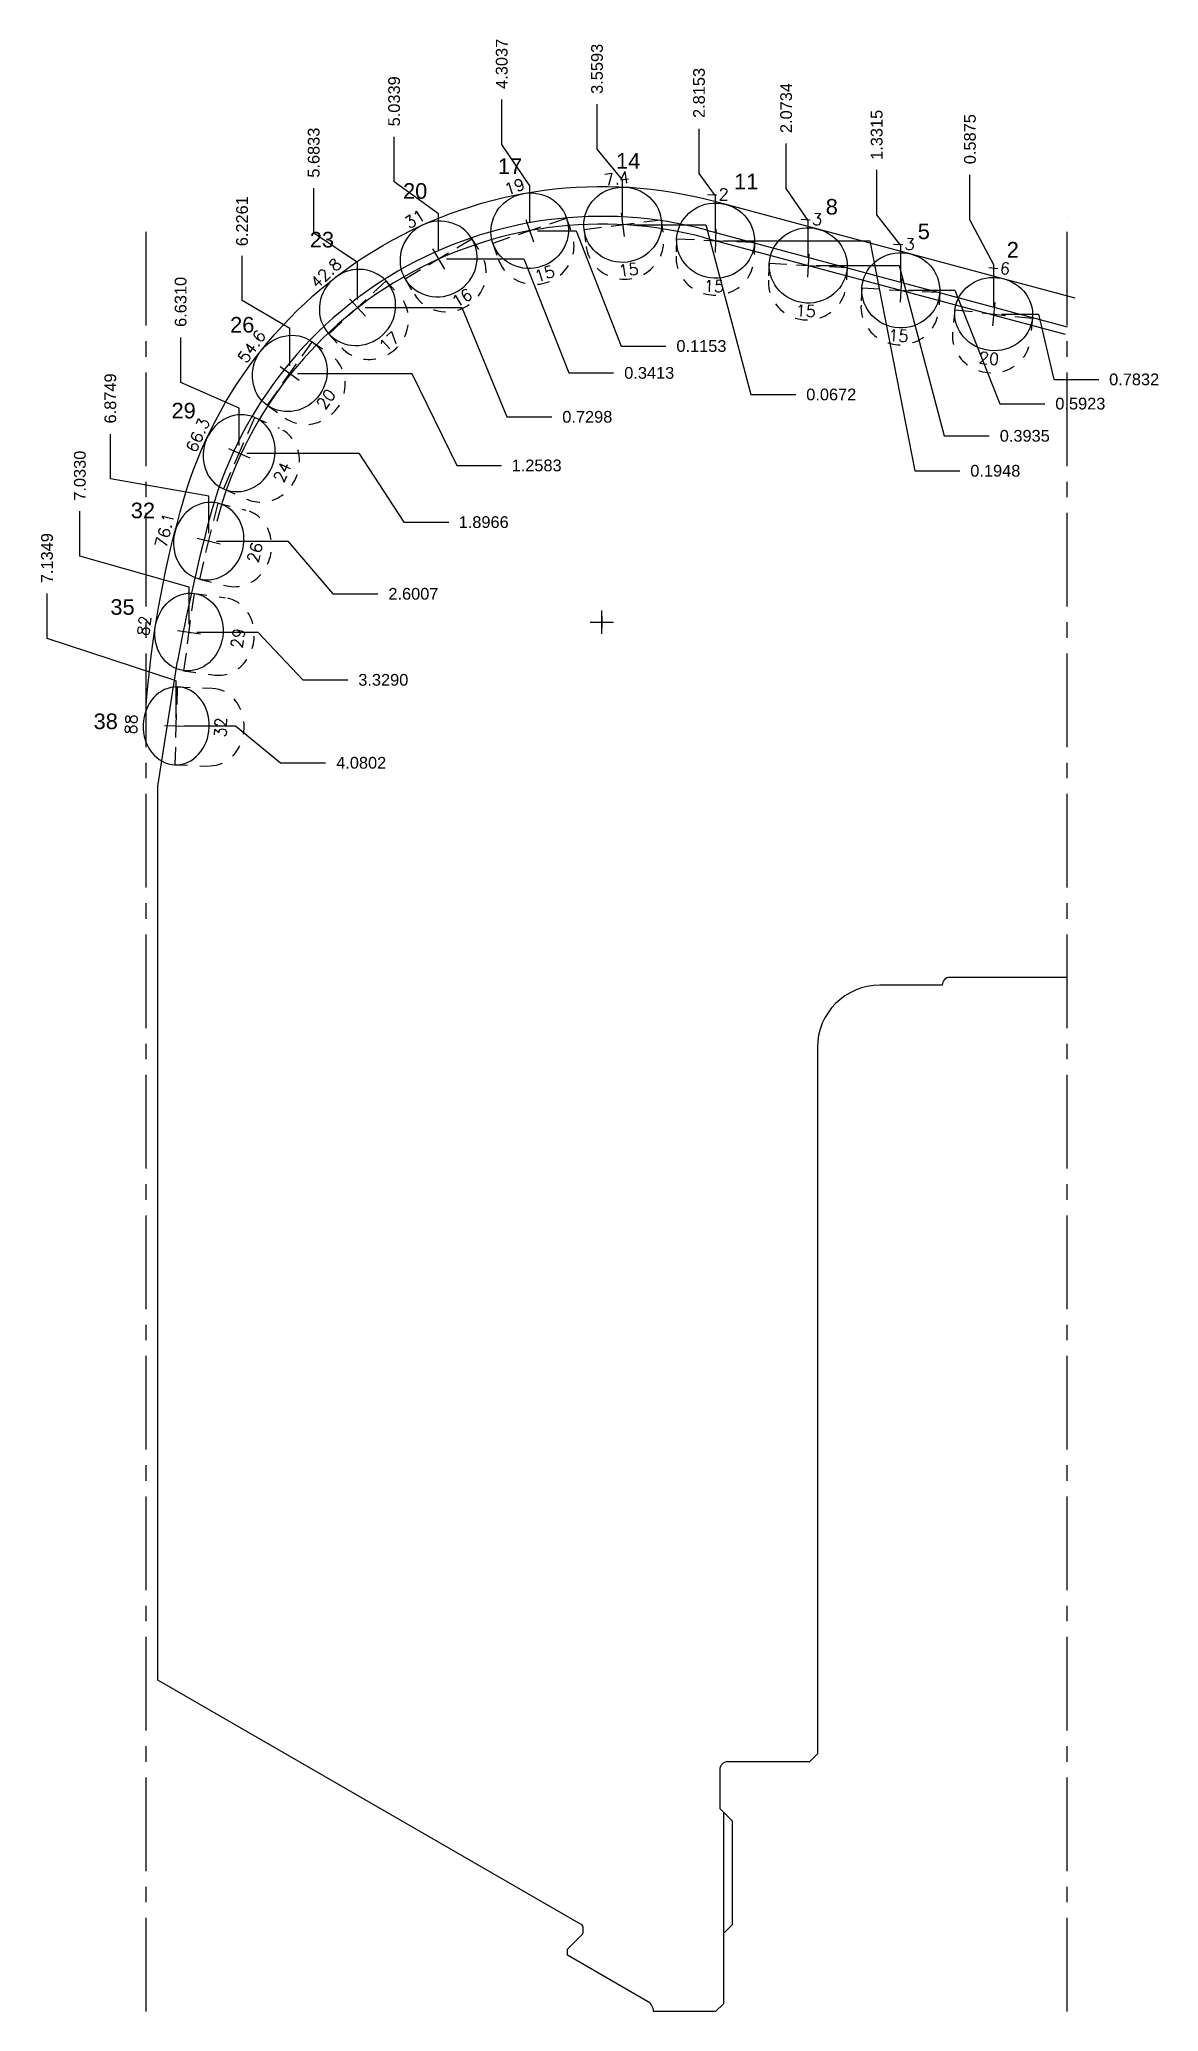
# Model space of a CAD drawing. Header units: inches. Extents: x 198.6 to 237.2, y -5.4 to 18.6.
# Drawn here: x 228.2 to 237.17, y 2.77 to 18.56 of the extents above; entities that cross this region are included whole.
import ezdxf
from ezdxf.enums import TextEntityAlignment as Align

# ---------------------------------------------------------------- set-up
doc = ezdxf.new("R2010")
doc.units = ezdxf.units.IN
doc.header["$MEASUREMENT"] = 0
doc.header["$PDMODE"] = 35
doc.linetypes.add('CENTER2', pattern=[1.125, 0.75, -0.125, 0.125, -0.125])
doc.linetypes.add('HIDDEN2', pattern=[0.1875, 0.125, -0.0625])
doc.layers.get('Defpoints').update_dxf_attribs({"color": 10})
doc.layers.add('Blade_5', color=7, linetype='Continuous', true_color=0x0066cc)
doc.layers.add('CLine', color=5, linetype='CENTER2')
doc.styles.add('RomanS', font='romans')
doc.styles.get("Standard").update_dxf_attribs({"font": 'arial.ttf'})
doc.dimstyles.get("Standard").update_dxf_attribs({"dimtxt": 0.09375, "dimasz": 0.18, "dimexe": 0.18, "dimexo": 0.0625, "dimgap": 0.09, "dimtad": 0, "dimtih": 1, "dimtoh": 1, "dimdec": 4, "dimzin": 0, "dimdsep": 46, "dimtxsty": 'Standard', "dimcen": 0.09, "dimadec": 4, "dimazin": 0, "dimtfac": 1, "dimtdec": 4, "dimtofl": 0, "dimtmove": 0, "dimatfit": 3, "dimfxl": 1, "dimtolj": 1, "dimtzin": 0, "dimarcsym": 0})

msp = doc.modelspace()

# ---------------------------------------------------------------- texts
at = {"layer": 'Blade_5'}
for s, p in [('17', (231.87419, 17.48295)), ('14', (232.82037, 17.52431)), ('20', (231.11412, 17.28361)), ('11', (233.76561, 17.359)), ('8', (234.49999, 17.15711)), ('5', (235.23674, 16.95998)), ('23', (230.36726, 16.89357)), ('2', (235.94972, 16.81273)), ('26', (229.72909, 16.21229)), ('29', (229.25961, 15.52491)), ('32', (228.93338, 14.7255)), ('35', (228.77, 13.95252)), ('38', (228.63558, 13.03692))]:
    msp.add_text(s, height=0.125, dxfattribs=at).set_placement(p)

# ---------------------------------------------------------------- blocks, each defined once
blk = doc.blocks.new('CMark')
at = {"layer": 'CLine'}
for p, q in [((-0.094, 0), (0.094, 0)), ((0, 0.094), (0, -0.094))]:
    blk.add_line(p, q, dxfattribs=at)
blk = doc.blocks.new('*D140')
at = {"layer": 'Blade_5', "color": 0, "lineweight": -2, "transparency": 16777216}
for p, q in [((235.655, 17.116), (235.655, 17.476)), ((235.845, 16.756), (235.655, 17.116)), ((235.845, 16.422), (235.845, 16.756))]:
    blk.add_line(p, q, dxfattribs=at)
at = {"layer": 'Defpoints', "color": 0, "transparency": 16777216}
for p in [(235.655, 17.476), (236.433, 17.143), (235.845, 16.36)]:
    blk.add_point(p, dxfattribs=at)
at = {"layer": 'Blade_5', "color": 0, "transparency": 16777216, "insert": (235.655, 17.761), "char_height": 0.0938, "attachment_point": 5, "rotation": 90}
blk.add_mtext('\\A1;0.5875', dxfattribs=at)
blk = doc.blocks.new('*D142')
at = {"layer": 'Blade_5', "color": 0, "lineweight": -2, "transparency": 16777216}
for p, q in [((234.183, 17.365), (234.183, 17.725)), ((234.359, 17.11), (234.183, 17.365)), ((234.359, 16.812), (234.359, 17.11))]:
    blk.add_line(p, q, dxfattribs=at)
at = {"layer": 'Defpoints', "color": 0, "transparency": 16777216}
for p in [(234.183, 17.725), (236.433, 17.143), (234.359, 16.75)]:
    blk.add_point(p, dxfattribs=at)
at = {"layer": 'Blade_5', "color": 0, "transparency": 16777216, "insert": (234.183, 18.01), "char_height": 0.0938, "attachment_point": 5, "rotation": 90}
blk.add_mtext('\\A1;2.0734', dxfattribs=at)
blk = doc.blocks.new('*D143')
at = {"layer": 'Blade_5', "color": 0, "lineweight": -2, "transparency": 16777216}
for p, q in [((233.485, 17.485), (233.485, 17.845)), ((233.617, 17.308), (233.485, 17.485)), ((233.617, 17.011), (233.617, 17.308))]:
    blk.add_line(p, q, dxfattribs=at)
at = {"layer": 'Defpoints', "color": 0, "transparency": 16777216}
for p in [(233.485, 17.845), (236.433, 17.143), (233.617, 16.948)]:
    blk.add_point(p, dxfattribs=at)
at = {"layer": 'Blade_5', "color": 0, "transparency": 16777216, "insert": (233.485, 18.131), "char_height": 0.0938, "attachment_point": 5, "rotation": 90}
blk.add_mtext('\\A1;2.8153', dxfattribs=at)
blk = doc.blocks.new('*D144')
at = {"layer": 'Blade_5', "color": 0, "lineweight": -2, "transparency": 16777216}
for p, q in [((232.668, 17.68), (232.668, 18.04)), ((232.873, 17.436), (232.668, 17.68)), ((232.873, 17.138), (232.873, 17.436))]:
    blk.add_line(p, q, dxfattribs=at)
at = {"layer": 'Defpoints', "color": 0, "transparency": 16777216}
for p in [(232.668, 18.04), (232.873, 17.076), (236.433, 17.143)]:
    blk.add_point(p, dxfattribs=at)
at = {"layer": 'Blade_5', "color": 0, "transparency": 16777216, "insert": (232.668, 18.324), "char_height": 0.0938, "attachment_point": 5, "rotation": 90}
blk.add_mtext('\\A1;3.5593', dxfattribs=at)
blk = doc.blocks.new('*D145')
at = {"layer": 'Blade_5', "color": 0, "lineweight": -2, "transparency": 16777216}
for p, q in [((231.905, 17.718), (231.905, 18.078)), ((232.129, 17.388), (231.905, 17.718)), ((232.129, 17.09), (232.129, 17.388))]:
    blk.add_line(p, q, dxfattribs=at)
at = {"layer": 'Defpoints', "color": 0, "transparency": 16777216}
for p in [(231.905, 18.078), (236.433, 17.143), (232.129, 17.028)]:
    blk.add_point(p, dxfattribs=at)
at = {"layer": 'Blade_5', "color": 0, "transparency": 16777216, "insert": (231.905, 18.364), "char_height": 0.0938, "attachment_point": 5, "rotation": 90}
blk.add_mtext('\\A1;4.3037', dxfattribs=at)
blk = doc.blocks.new('*D146')
at = {"layer": 'Blade_5', "color": 0, "lineweight": -2, "transparency": 16777216}
for p, q in [((231.043, 17.419), (231.043, 17.779)), ((231.399, 17.162), (231.043, 17.419)), ((231.399, 16.864), (231.399, 17.162))]:
    blk.add_line(p, q, dxfattribs=at)
at = {"layer": 'Defpoints', "color": 0, "transparency": 16777216}
for p in [(231.043, 17.779), (236.433, 17.143), (231.399, 16.802)]:
    blk.add_point(p, dxfattribs=at)
at = {"layer": 'Blade_5', "color": 0, "transparency": 16777216, "insert": (231.043, 18.064), "char_height": 0.0938, "attachment_point": 5, "rotation": 90}
blk.add_mtext('\\A1;5.0339', dxfattribs=at)
blk = doc.blocks.new('*D147')
at = {"layer": 'Blade_5', "color": 0, "lineweight": -2, "transparency": 16777216}
for p, q in [((230.399, 17.008), (230.399, 17.368)), ((230.749, 16.773), (230.399, 17.008)), ((230.749, 16.476), (230.749, 16.773))]:
    blk.add_line(p, q, dxfattribs=at)
at = {"layer": 'Defpoints', "color": 0, "transparency": 16777216}
for p in [(230.399, 17.368), (236.433, 17.143), (230.749, 16.413)]:
    blk.add_point(p, dxfattribs=at)
at = {"layer": 'Blade_5', "color": 0, "transparency": 16777216, "insert": (230.399, 17.653), "char_height": 0.0938, "attachment_point": 5, "rotation": 90}
blk.add_mtext('\\A1;5.6833', dxfattribs=at)
blk = doc.blocks.new('*D148')
at = {"layer": 'Blade_5', "color": 0, "lineweight": -2, "transparency": 16777216}
for p, q in [((229.825, 16.468), (229.825, 16.828)), ((230.207, 16.245), (229.825, 16.468)), ((230.207, 15.947), (230.207, 16.245))]:
    blk.add_line(p, q, dxfattribs=at)
at = {"layer": 'Defpoints', "color": 0, "transparency": 16777216}
for p in [(236.433, 17.143), (229.825, 16.828), (230.207, 15.885)]:
    blk.add_point(p, dxfattribs=at)
at = {"layer": 'Blade_5', "color": 0, "transparency": 16777216, "insert": (229.825, 17.104), "char_height": 0.0938, "attachment_point": 5, "rotation": 90}
blk.add_mtext('\\A1;6.2261', dxfattribs=at)
blk = doc.blocks.new('*D149')
at = {"layer": 'Blade_5', "color": 0, "lineweight": -2, "transparency": 16777216}
for p, q in [((229.333, 15.813), (229.333, 16.173)), ((229.802, 15.607), (229.333, 15.813)), ((229.802, 15.309), (229.802, 15.607))]:
    blk.add_line(p, q, dxfattribs=at)
at = {"layer": 'Defpoints', "color": 0, "transparency": 16777216}
for p in [(236.433, 17.143), (229.333, 16.173), (229.802, 15.247)]:
    blk.add_point(p, dxfattribs=at)
at = {"layer": 'Blade_5', "color": 0, "transparency": 16777216, "insert": (229.333, 16.458), "char_height": 0.0938, "attachment_point": 5, "rotation": 90}
blk.add_mtext('\\A1;6.6310', dxfattribs=at)
blk = doc.blocks.new('*D150')
at = {"layer": 'Blade_5', "color": 0, "lineweight": -2, "transparency": 16777216}
for p, q in [((228.77, 15.04), (228.77, 15.4)), ((229.558, 14.903), (228.77, 15.04)), ((229.558, 14.605), (229.558, 14.903))]:
    blk.add_line(p, q, dxfattribs=at)
at = {"layer": 'Defpoints', "color": 0, "transparency": 16777216}
for p in [(236.433, 17.143), (228.77, 15.4), (229.558, 14.543)]:
    blk.add_point(p, dxfattribs=at)
at = {"layer": 'Blade_5', "color": 0, "transparency": 16777216, "insert": (228.77, 15.685), "char_height": 0.0938, "attachment_point": 5, "rotation": 90}
blk.add_mtext('\\A1;6.8749', dxfattribs=at)
blk = doc.blocks.new('*D151')
at = {"layer": 'Blade_5', "color": 0, "lineweight": -2, "transparency": 16777216}
for p, q in [((228.526, 14.422), (228.526, 14.782)), ((229.4, 14.174), (228.526, 14.422)), ((229.4, 13.877), (229.4, 14.174))]:
    blk.add_line(p, q, dxfattribs=at)
at = {"layer": 'Defpoints', "color": 0, "transparency": 16777216}
for p in [(236.433, 17.143), (228.526, 14.782), (229.4, 13.814)]:
    blk.add_point(p, dxfattribs=at)
at = {"layer": 'Blade_5', "color": 0, "transparency": 16777216, "insert": (228.526, 15.066), "char_height": 0.0938, "attachment_point": 5, "rotation": 90}
blk.add_mtext('\\A1;7.0330', dxfattribs=at)
blk = doc.blocks.new('*D152')
at = {"layer": 'Blade_5', "color": 0, "lineweight": -2, "transparency": 16777216}
for p, q in [((228.263, 13.762), (228.263, 14.122)), ((229.298, 13.423), (228.263, 13.762)), ((229.298, 13.125), (229.298, 13.423))]:
    blk.add_line(p, q, dxfattribs=at)
at = {"layer": 'Defpoints', "color": 0, "transparency": 16777216}
for p in [(236.433, 17.143), (228.263, 14.122), (229.298, 13.063)]:
    blk.add_point(p, dxfattribs=at)
at = {"layer": 'Blade_5', "color": 0, "transparency": 16777216, "insert": (228.263, 14.406), "char_height": 0.0938, "attachment_point": 5, "rotation": 90}
blk.add_mtext('\\A1;7.1349', dxfattribs=at)
blk = doc.blocks.new('*D153')
at = {"layer": 'Blade_5', "color": 0, "lineweight": -2, "transparency": 16777216}
for p, q in [((235.908, 16.36), (236.205, 16.36)), ((236.205, 16.36), (236.326, 15.837)), ((236.326, 15.837), (236.686, 15.837))]:
    blk.add_line(p, q, dxfattribs=at)
at = {"layer": 'Defpoints', "color": 0, "transparency": 16777216}
for p in [(236.433, 17.143), (235.845, 16.36), (236.686, 15.837)]:
    blk.add_point(p, dxfattribs=at)
at = {"layer": 'Blade_5', "color": 0, "transparency": 16777216, "insert": (236.97, 15.837), "char_height": 0.0938, "attachment_point": 5}
blk.add_mtext('\\A1;0.7832', dxfattribs=at)
blk = doc.blocks.new('*D154')
at = {"layer": 'Blade_5', "color": 0, "lineweight": -2, "transparency": 16777216}
for p, q in [((235.164, 16.551), (235.534, 16.551)), ((235.534, 16.551), (235.894, 15.643)), ((235.894, 15.643), (236.254, 15.643))]:
    blk.add_line(p, q, dxfattribs=at)
at = {"layer": 'Defpoints', "color": 0, "transparency": 16777216}
for p in [(236.433, 17.143), (235.101, 16.551), (236.254, 15.643)]:
    blk.add_point(p, dxfattribs=at)
at = {"layer": 'Blade_5', "color": 0, "transparency": 16777216, "insert": (236.539, 15.643), "char_height": 0.0938, "attachment_point": 5}
blk.add_mtext('\\A1;0.5923', dxfattribs=at)
blk = doc.blocks.new('*D155')
at = {"layer": 'Blade_5', "color": 0, "lineweight": -2, "transparency": 16777216}
for p, q in [((234.422, 16.75), (235.089, 16.75)), ((235.089, 16.75), (235.449, 15.385)), ((235.449, 15.385), (235.809, 15.385))]:
    blk.add_line(p, q, dxfattribs=at)
at = {"layer": 'Defpoints', "color": 0, "transparency": 16777216}
for p in [(236.433, 17.143), (234.359, 16.75), (235.809, 15.385)]:
    blk.add_point(p, dxfattribs=at)
at = {"layer": 'Blade_5', "color": 0, "transparency": 16777216, "insert": (236.094, 15.385), "char_height": 0.0938, "attachment_point": 5}
blk.add_mtext('\\A1;0.3935', dxfattribs=at)
blk = doc.blocks.new('*D156')
at = {"layer": 'Blade_5', "color": 0, "lineweight": -2, "transparency": 16777216}
for p, q in [((233.68, 16.948), (234.854, 16.948)), ((234.854, 16.948), (235.214, 15.105)), ((235.214, 15.105), (235.574, 15.105))]:
    blk.add_line(p, q, dxfattribs=at)
at = {"layer": 'Defpoints', "color": 0, "transparency": 16777216}
for p in [(236.433, 17.143), (233.617, 16.948), (235.574, 15.105)]:
    blk.add_point(p, dxfattribs=at)
at = {"layer": 'Blade_5', "color": 0, "transparency": 16777216, "insert": (235.858, 15.105), "char_height": 0.0938, "attachment_point": 5}
blk.add_mtext('\\A1;0.1948', dxfattribs=at)
blk = doc.blocks.new('*D157')
at = {"layer": 'Blade_5', "color": 0, "lineweight": -2, "transparency": 16777216}
for p, q in [((232.936, 17.076), (233.54, 17.076)), ((233.54, 17.076), (233.9, 15.716)), ((233.9, 15.716), (234.26, 15.716))]:
    blk.add_line(p, q, dxfattribs=at)
at = {"layer": 'Defpoints', "color": 0, "transparency": 16777216}
for p in [(232.873, 17.076), (236.433, 17.143), (234.26, 15.716)]:
    blk.add_point(p, dxfattribs=at)
at = {"layer": 'Blade_5', "color": 0, "transparency": 16777216, "insert": (234.544, 15.716), "char_height": 0.0938, "attachment_point": 5}
blk.add_mtext('\\A1;0.0672', dxfattribs=at)
blk = doc.blocks.new('*D158')
at = {"layer": 'Blade_5', "color": 0, "lineweight": -2, "transparency": 16777216}
for p, q in [((232.191, 17.028), (232.5, 17.028)), ((232.5, 17.028), (232.86, 16.104)), ((232.86, 16.104), (233.22, 16.104))]:
    blk.add_line(p, q, dxfattribs=at)
at = {"layer": 'Defpoints', "color": 0, "transparency": 16777216}
for p in [(236.433, 17.143), (232.129, 17.028), (233.22, 16.104)]:
    blk.add_point(p, dxfattribs=at)
at = {"layer": 'Blade_5', "color": 0, "transparency": 16777216, "insert": (233.504, 16.104), "char_height": 0.0938, "attachment_point": 5}
blk.add_mtext('\\A1;0.1153', dxfattribs=at)
blk = doc.blocks.new('*D159')
at = {"layer": 'Blade_5', "color": 0, "lineweight": -2, "transparency": 16777216}
for p, q in [((231.461, 16.802), (232.081, 16.802)), ((232.081, 16.802), (232.441, 15.889)), ((232.441, 15.889), (232.801, 15.889))]:
    blk.add_line(p, q, dxfattribs=at)
at = {"layer": 'Defpoints', "color": 0, "transparency": 16777216}
for p in [(236.433, 17.143), (231.399, 16.802), (232.801, 15.889)]:
    blk.add_point(p, dxfattribs=at)
at = {"layer": 'Blade_5', "color": 0, "transparency": 16777216, "insert": (233.086, 15.889), "char_height": 0.0938, "attachment_point": 5}
blk.add_mtext('\\A1;0.3413', dxfattribs=at)
blk = doc.blocks.new('*D160')
at = {"layer": 'Blade_5', "color": 0, "lineweight": -2, "transparency": 16777216}
for p, q in [((230.812, 16.413), (231.585, 16.413)), ((231.585, 16.413), (231.945, 15.537)), ((231.945, 15.537), (232.305, 15.537))]:
    blk.add_line(p, q, dxfattribs=at)
at = {"layer": 'Defpoints', "color": 0, "transparency": 16777216}
for p in [(236.433, 17.143), (230.749, 16.413), (232.305, 15.537)]:
    blk.add_point(p, dxfattribs=at)
at = {"layer": 'Blade_5', "color": 0, "transparency": 16777216, "insert": (232.59, 15.537), "char_height": 0.0938, "attachment_point": 5}
blk.add_mtext('\\A1;0.7298', dxfattribs=at)
blk = doc.blocks.new('*D161')
at = {"layer": 'Blade_5', "color": 0, "lineweight": -2, "transparency": 16777216}
for p, q in [((230.269, 15.885), (231.184, 15.885)), ((231.184, 15.885), (231.544, 15.148)), ((231.544, 15.148), (231.904, 15.148))]:
    blk.add_line(p, q, dxfattribs=at)
at = {"layer": 'Defpoints', "color": 0, "transparency": 16777216}
for p in [(236.433, 17.143), (230.207, 15.885), (231.904, 15.148)]:
    blk.add_point(p, dxfattribs=at)
at = {"layer": 'Blade_5', "color": 0, "transparency": 16777216, "insert": (232.184, 15.148), "char_height": 0.0938, "attachment_point": 5}
blk.add_mtext('\\A1;1.2583', dxfattribs=at)
blk = doc.blocks.new('*D162')
at = {"layer": 'Blade_5', "color": 0, "lineweight": -2, "transparency": 16777216}
for p, q in [((229.864, 15.247), (230.76, 15.247)), ((230.76, 15.247), (231.12, 14.694)), ((231.12, 14.694), (231.48, 14.694))]:
    blk.add_line(p, q, dxfattribs=at)
at = {"layer": 'Defpoints', "color": 0, "transparency": 16777216}
for p in [(236.433, 17.143), (229.802, 15.247), (231.48, 14.694)]:
    blk.add_point(p, dxfattribs=at)
at = {"layer": 'Blade_5', "color": 0, "transparency": 16777216, "insert": (231.76, 14.694), "char_height": 0.0938, "attachment_point": 5}
blk.add_mtext('\\A1;1.8966', dxfattribs=at)
blk = doc.blocks.new('*D163')
at = {"layer": 'Blade_5', "color": 0, "lineweight": -2, "transparency": 16777216}
for p, q in [((229.62, 14.543), (230.192, 14.543)), ((230.192, 14.543), (230.552, 14.12)), ((230.552, 14.12), (230.912, 14.12))]:
    blk.add_line(p, q, dxfattribs=at)
at = {"layer": 'Defpoints', "color": 0, "transparency": 16777216}
for p in [(236.433, 17.143), (229.558, 14.543), (230.912, 14.12)]:
    blk.add_point(p, dxfattribs=at)
at = {"layer": 'Blade_5', "color": 0, "transparency": 16777216, "insert": (231.197, 14.12), "char_height": 0.0938, "attachment_point": 5}
blk.add_mtext('\\A1;2.6007', dxfattribs=at)
blk = doc.blocks.new('*D164')
at = {"layer": 'Blade_5', "color": 0, "lineweight": -2, "transparency": 16777216}
for p, q in [((229.462, 13.814), (229.952, 13.814)), ((229.952, 13.814), (230.312, 13.431)), ((230.312, 13.431), (230.672, 13.431))]:
    blk.add_line(p, q, dxfattribs=at)
at = {"layer": 'Defpoints', "color": 0, "transparency": 16777216}
for p in [(236.433, 17.143), (229.4, 13.814), (230.672, 13.431)]:
    blk.add_point(p, dxfattribs=at)
at = {"layer": 'Blade_5', "color": 0, "transparency": 16777216, "insert": (230.956, 13.431), "char_height": 0.0938, "attachment_point": 5}
blk.add_mtext('\\A1;3.3290', dxfattribs=at)
blk = doc.blocks.new('*D165')
at = {"layer": 'Blade_5', "color": 0, "lineweight": -2, "transparency": 16777216}
for p, q in [((229.36, 13.063), (229.773, 13.063)), ((229.773, 13.063), (230.133, 12.767)), ((230.133, 12.767), (230.493, 12.767))]:
    blk.add_line(p, q, dxfattribs=at)
at = {"layer": 'Defpoints', "color": 0, "transparency": 16777216}
for p in [(236.433, 17.143), (229.298, 13.063), (230.493, 12.767)]:
    blk.add_point(p, dxfattribs=at)
at = {"layer": 'Blade_5', "color": 0, "transparency": 16777216, "insert": (230.779, 12.767), "char_height": 0.0938, "attachment_point": 5}
blk.add_mtext('\\A1;4.0802', dxfattribs=at)
blk = doc.blocks.new('1613@15')
for p, q in [((-0.17, 0), (-0.312, 0)), ((0.171, 0), (0.312, 0))]:
    blk.add_line(p, q)
at = {"color": 8, "linetype": 'HIDDEN2', "ltscale": 0.5}
blk.add_line((-0.312, 0), (-0.312, -0.135), dxfattribs=at)
at = {"color": 8, "linetype": 'HIDDEN2', "ltscale": 0.5, "flags": 128}
blk.add_lwpolyline([(0.312, 0), (0.312, -0.135)], dxfattribs=at)
blk.add_ellipse((0, 0), major_axis=(-0.312, 0), ratio=0.965926, start_param=-3.141592653589793, end_param=3.141592653589793)
at = {"color": 8, "linetype": 'HIDDEN2', "ltscale": 0.5}
blk.add_ellipse((0, -0.135), major_axis=(-0.312, 0), ratio=0.965926, start_param=0, end_param=3.141593, dxfattribs=at)
blk.add_blockref('CMark', (0, 0))
at = {"style": 'RomanS'}
blk.add_text('15', height=0.094, dxfattribs=at).set_placement((0, -0.364), align=Align.MIDDLE_CENTER)
blk.add_attdef('ANG', text='', height=0.094, dxfattribs=at).set_placement((0, 0.298), align=Align.BOTTOM_CENTER)
blk = doc.blocks.new('1613@20')
for p, q in [((-0.17, 0), (-0.312, 0)), ((0.171, 0), (0.312, 0))]:
    blk.add_line(p, q)
at = {"color": 8, "linetype": 'HIDDEN2', "ltscale": 0.5}
blk.add_line((-0.312, 0), (-0.312, -0.178), dxfattribs=at)
at = {"color": 8, "linetype": 'HIDDEN2', "ltscale": 0.5, "flags": 128}
blk.add_lwpolyline([(0.312, 0), (0.312, -0.178)], dxfattribs=at)
blk.add_ellipse((0, 0), major_axis=(-0.312, 0), ratio=0.939693, start_param=-3.141592653589793, end_param=3.141592653589793)
at = {"color": 8, "linetype": 'HIDDEN2', "ltscale": 0.5}
blk.add_ellipse((0, -0.178), major_axis=(-0.312, 0), ratio=0.939693, start_param=0, end_param=3.141593, dxfattribs=at)
blk.add_blockref('CMark', (0, 0))
at = {"style": 'RomanS'}
blk.add_text('20', height=0.094, dxfattribs=at).set_placement((0, -0.356), align=Align.MIDDLE_CENTER)
blk.add_attdef('ANG', text='', height=0.094, dxfattribs=at).set_placement((0, 0.298), align=Align.BOTTOM_CENTER)
blk = doc.blocks.new('1613@16')
for p, q in [((-0.17, 0), (-0.312, 0)), ((0.171, 0), (0.312, 0))]:
    blk.add_line(p, q)
at = {"color": 8, "linetype": 'HIDDEN2', "ltscale": 0.5}
blk.add_line((-0.312, 0), (-0.312, -0.143), dxfattribs=at)
at = {"color": 8, "linetype": 'HIDDEN2', "ltscale": 0.5, "flags": 128}
blk.add_lwpolyline([(0.312, 0), (0.312, -0.143)], dxfattribs=at)
at = {"extrusion": (0, 0, -1)}
blk.add_ellipse((0, 0), major_axis=(-0.312, 0), ratio=0.961248, start_param=-3.141592653589793, end_param=3.141592653589793, dxfattribs=at)
at = {"color": 8, "linetype": 'HIDDEN2', "ltscale": 0.5}
blk.add_ellipse((0, -0.143), major_axis=(0.312, 0), ratio=0.953717, start_param=3.141593, end_param=6.283185, dxfattribs=at)
blk.add_blockref('CMark', (0, 0))
at = {"style": 'RomanS'}
blk.add_text('16', height=0.094, dxfattribs=at).set_placement((0, -0.364), align=Align.MIDDLE_CENTER)
blk.add_attdef('ANG', text='', height=0.094, dxfattribs=at).set_placement((0, 0.298), align=Align.BOTTOM_CENTER)
blk = doc.blocks.new('1613@17')
for p, q in [((-0.17, 0), (-0.313, 0)), ((0.171, 0), (0.312, 0))]:
    blk.add_line(p, q)
at = {"color": 8, "linetype": 'HIDDEN2', "ltscale": 0.5}
blk.add_line((-0.313, 0), (-0.313, -0.152), dxfattribs=at)
at = {"color": 8, "linetype": 'HIDDEN2', "ltscale": 0.5, "flags": 128}
blk.add_lwpolyline([(0.312, 0), (0.312, -0.152)], dxfattribs=at)
blk.add_ellipse((0, 0), major_axis=(-0.312, 0), ratio=0.95632, start_param=3.141593, end_param=9.424778)
at = {"color": 8, "linetype": 'HIDDEN2', "ltscale": 0.5}
blk.add_ellipse((0, -0.152), major_axis=(-0.312, 0), ratio=0.95632, start_param=0, end_param=3.141593, dxfattribs=at)
blk.add_blockref('CMark', (0, 0))
at = {"style": 'RomanS'}
blk.add_text('17', height=0.094, dxfattribs=at).set_placement((0.001, -0.373), align=Align.MIDDLE_CENTER)
blk.add_attdef('ANG', text='', height=0.094, dxfattribs=at).set_placement((0, 0.298), align=Align.BOTTOM_CENTER)
blk = doc.blocks.new('1613@24')
for p, q in [((-0.17, 0), (-0.313, 0)), ((0.171, 0), (0.312, 0))]:
    blk.add_line(p, q)
at = {"color": 8, "linetype": 'HIDDEN2', "ltscale": 0.5}
blk.add_line((-0.313, 0), (-0.313, -0.212), dxfattribs=at)
at = {"color": 8, "linetype": 'HIDDEN2', "ltscale": 0.5, "flags": 128}
blk.add_lwpolyline([(0.312, 0), (0.312, -0.212)], dxfattribs=at)
blk.add_ellipse((0, 0), major_axis=(-0.312, 0), ratio=0.913536, start_param=3.141593, end_param=9.424778)
at = {"color": 8, "linetype": 'HIDDEN2', "ltscale": 0.5}
blk.add_ellipse((0, -0.212), major_axis=(-0.312, 0), ratio=0.910656, start_param=0, end_param=3.141593, dxfattribs=at)
blk.add_blockref('CMark', (0, 0))
at = {"style": 'RomanS'}
blk.add_text('24', height=0.094, dxfattribs=at).set_placement((0, -0.376), align=Align.MIDDLE_CENTER)
blk.add_attdef('ANG', text='', height=0.094, dxfattribs=at).set_placement((0, 0.287), align=Align.BOTTOM_CENTER)
blk = doc.blocks.new('1613@26')
for p, q in [((-0.17, 0), (-0.313, 0)), ((0.171, 0), (0.312, 0))]:
    blk.add_line(p, q)
at = {"color": 8, "linetype": 'HIDDEN2', "ltscale": 0.5}
blk.add_line((-0.313, 0), (-0.313, -0.228), dxfattribs=at)
at = {"color": 8, "linetype": 'HIDDEN2', "ltscale": 0.5, "flags": 128}
blk.add_lwpolyline([(0.312, 0), (0.312, -0.228)], dxfattribs=at)
blk.add_ellipse((0, 0), major_axis=(-0.312, 0), ratio=0.898784, start_param=3.141593, end_param=9.424778)
at = {"color": 8, "linetype": 'HIDDEN2', "ltscale": 0.5}
blk.add_ellipse((0, -0.228), major_axis=(-0.312, 0), ratio=0.898784, start_param=0, end_param=3.141593, dxfattribs=at)
blk.add_blockref('CMark', (0, 0))
at = {"style": 'RomanS'}
blk.add_text('26', height=0.094, dxfattribs=at).set_placement((0, -0.381), align=Align.MIDDLE_CENTER)
blk.add_attdef('ANG', text='', height=0.094, dxfattribs=at).set_placement((0, 0.287), align=Align.BOTTOM_CENTER)
blk = doc.blocks.new('1613@29')
for p, q in [((-0.17, 0), (-0.313, 0)), ((0.171, 0), (0.312, 0))]:
    blk.add_line(p, q)
at = {"color": 8, "linetype": 'HIDDEN2', "ltscale": 0.5}
blk.add_line((-0.313, 0), (-0.313, -0.252), dxfattribs=at)
at = {"color": 8, "linetype": 'HIDDEN2', "ltscale": 0.5, "flags": 128}
blk.add_lwpolyline([(0.312, 0), (0.312, -0.252)], dxfattribs=at)
blk.add_ellipse((0, 0), major_axis=(-0.312, 0), ratio=0.874624, start_param=3.141593, end_param=9.424778)
at = {"color": 8, "linetype": 'HIDDEN2', "ltscale": 0.5}
blk.add_ellipse((0, -0.252), major_axis=(-0.312, 0), ratio=0.874624, start_param=0, end_param=3.141593, dxfattribs=at)
blk.add_blockref('CMark', (0, 0))
at = {"style": 'RomanS'}
blk.add_text('29', height=0.094, dxfattribs=at).set_placement((0.006, -0.395), align=Align.MIDDLE_CENTER)
blk.add_attdef('ANG', text='', height=0.094, dxfattribs=at).set_placement((0, 0.287), align=Align.BOTTOM_CENTER)
blk = doc.blocks.new('1613@32')
for p, q in [((-0.17, 0), (-0.312, 0)), ((0.171, 0), (0.312, 0))]:
    blk.add_line(p, q)
at = {"color": 8, "linetype": 'HIDDEN2', "ltscale": 0.5}
blk.add_line((-0.312, 0), (-0.312, -0.276), dxfattribs=at)
at = {"color": 8, "linetype": 'HIDDEN2', "ltscale": 0.5, "flags": 128}
blk.add_lwpolyline([(0.312, 0), (0.312, -0.276)], dxfattribs=at)
at = {"extrusion": (0, 0, -1)}
blk.add_ellipse((0, 0), major_axis=(-0.312, 0), ratio=0.848, start_param=3.141593, end_param=9.424778, dxfattribs=at)
at = {"color": 8, "linetype": 'HIDDEN2', "ltscale": 0.5, "extrusion": (0, 0, -1)}
blk.add_ellipse((0, -0.276), major_axis=(-0.312, 0), ratio=0.848, start_param=3.141593, end_param=6.283185, dxfattribs=at)
blk.add_blockref('CMark', (0, 0))
at = {"style": 'RomanS'}
blk.add_text('32', height=0.094, dxfattribs=at).set_placement((0, -0.356), align=Align.MIDDLE_CENTER)
blk.add_attdef('ANG', text='', height=0.094, dxfattribs=at).set_placement((0, 0.287), align=Align.BOTTOM_CENTER)

# ---------------------------------------------------------------- dimensions: what is measured, and where the dimension line sits
at = {"layer": 'Blade_5'}
for feature_location, offset, dtype, origin, picture, middle in [((232.12887, 17.02786), (-0.22422, 1.0499), 1, (236.43257, 17.14316), '*D145', (231.90466, 18.36424)), ((232.87326, 17.07596), (-0.20566, 0.96394), 1, (236.43257, 17.14316), '*D144', (232.6676, 18.32447)), ((233.61727, 16.94835), (-0.13262, 0.89688), 1, (236.43257, 17.14316), '*D143', (233.48466, 18.13062)), ((231.39871, 16.80188), (-0.35577, 0.9776), 1, (236.43257, 17.14316), '*D146', (231.04294, 18.06417)), ((234.35919, 16.74963), (-0.17601, 0.97555), 1, (236.43257, 17.14316), '*D142', (234.18318, 18.01038)), ((230.74927, 16.41339), (-0.35024, 0.9551), 1, (236.43257, 17.14316), '*D147', (230.39903, 17.65309)), ((235.8451, 16.35998), (-0.19015, 1.11644), 1, (236.43257, 17.14316), '*D140', (235.65496, 17.76137)), ((230.206516, 15.884846), (-0.381046, 0.942874), 1, (236.432572, 17.143155), '*D148', (229.82547, 17.103525)), ((229.29764, 13.06298), (-1.03441, 1.05901), 1, (236.43257, 17.14316), '*D152', (228.26323, 14.4063)), ((229.39958, 13.81411), (-0.87368, 0.96762), 1, (236.43257, 17.14316), '*D151', (228.5259, 15.06579)), ((229.5577, 14.5425), (-0.78736, 0.85758), 1, (236.43257, 17.14316), '*D150', (228.77033, 15.68503)), ((229.801617, 15.246545), (-0.468544, 0.926841), 1, (236.432572, 17.143155), '*D149', (229.333073, 16.45808)), ((229.29764, 13.06298), (1.19496, -0.29574), 0, (236.43257, 17.14316), '*D165', (230.7786, 12.76723)), ((229.399575, 13.81411), (1.272406, -0.383552), 0, (236.432572, 17.143155), '*D164', (230.956388, 13.430558)), ((229.5577, 14.5425), (1.35402, -0.42225), 0, (236.43257, 17.14316), '*D163', (231.19711, 14.12025)), ((229.80162, 15.24655), (1.67815, -0.55261), 0, (236.43257, 17.14316), '*D162', (231.75992, 14.69393)), ((230.20652, 15.88485), (1.69779, -0.73674), 0, (236.43257, 17.14316), '*D161', (232.18449, 15.1481)), ((230.74927, 16.41339), (1.55566, -0.87686), 0, (236.43257, 17.14316), '*D160', (232.58962, 15.53653)), ((231.39871, 16.80188), (1.40252, -0.91277), 0, (236.43257, 17.14316), '*D159', (233.08582, 15.88911)), ((232.12887, 17.02786), (1.09091, -0.92362), 0, (236.43257, 17.14316), '*D158', (233.50439, 16.10424)), ((232.87326, 17.07596), (1.38695, -1.36015), 0, (236.43257, 17.14316), '*D157', (234.54433, 15.71581)), ((233.61727, 16.94835), (1.95635, -1.84374), 0, (236.43257, 17.14316), '*D156', (235.85832, 15.1046)), ((234.35919, 16.74963), (1.44993, -1.36485), 0, (236.43257, 17.14316), '*D155', (236.09407, 15.38478)), ((235.10108, 16.55084), (1.15291, -0.90758), 0, (236.43257, 17.14316), '*D154', (236.53859, 15.64326)), ((235.8451, 16.35998), (0.84118, -0.5229), 0, (236.43257, 17.14316), '*D153', (236.9704, 15.83709))]:
    dim = msp.add_ordinate_dim(feature_location=feature_location, offset=offset, dtype=dtype, origin=origin, dimstyle='Standard', dxfattribs=at)
    dim.commit()
    dim.dimension.update_dxf_attribs({"geometry": picture, "text_midpoint": middle})
msp.add_ordinate_dim(feature_location=(235.10108, 16.55084), offset=(-0.19284, 0.96344), dtype=1, origin=(236.43257, 17.14316), dimstyle='Standard', dxfattribs=at).render()

# ---------------------------------------------------------------- linework, layer by layer
for p, q in [((233.53063, 16.97204), (236.4164, 16.1988)), ((233.5468, 17.03241), (236.43257, 16.25917)), ((232.70564, 13.94016), (232.70564, 13.84616)), ((232.65864, 13.89316), (232.75264, 13.89316)), ((229.15132, 12.58066), (229.30757, 13.58066)), ((229.15132, 5.42225), (229.15132, 12.58066)), ((235.43257, 10.98666), (234.93257, 10.98666)), ((236.43257, 11.04916), (235.49507, 11.04916)), ((234.43257, 10.48666), (234.43257, 4.83066)), ((232.54195, 3.46468), (229.15132, 5.42225)), ((234.37007, 4.76816), (233.71382, 4.76816)), ((234.43257, 4.83066), (234.37007, 4.76816)), ((233.65132, 4.70566), (233.65132, 4.39316)), ((233.65132, 4.39316), (233.75022, 4.29426)), ((233.68257, 3.39566), (233.68257, 4.36191)), ((233.75022, 4.29426), (233.75022, 3.46331)), ((232.43257, 3.26816), (232.54842, 3.384)), ((232.55757, 3.4061), (232.55757, 3.43761)), ((233.75022, 3.46331), (233.68007, 3.39316)), ((233.68007, 3.39316), (233.68007, 2.83066)), ((232.43257, 3.21921), (232.43257, 3.26816)), ((233.0732, 2.84935), (232.43257, 3.21921)), ((233.61757, 2.76816), (233.12007, 2.76816)), ((233.68007, 2.83066), (233.61757, 2.76816))]:
    msp.add_line(p, q)
for centre, radius, start, end in [((232.70564, 13.89316), 3.25, 75, 165.341329), ((232.70564, 13.89316), 3.1875, 75, 165.341329), ((245.2825, 10.60337), 16.25, 165.341329, 169.442782), ((234.93257, 10.48666), 0.5, 90, 180), ((235.49507, 10.98666), 0.0625, 90, 180), ((233.71382, 4.70566), 0.0625, 90, 180), ((232.52632, 3.43761), 0.03125, 0, 60), ((232.52632, 3.4061), 0.03125, 315, 0), ((233.02632, 2.76816), 0.09375, 0, 60)]:
    msp.add_arc(centre, radius, start, end)
at = {"layer": 'CLine'}
for p, q in [((229.05757, 2.76816), (229.05757, 17.14316)), ((236.43257, 2.76816), (236.43257, 17.14316))]:
    msp.add_line(p, q, dxfattribs=at)
at = {"layer": 'Defpoints'}
msp.add_lwpolyline([(229.05757, 13.23253, -0.04981731), (229.32982, 14.77618, -0.4159595), (233.60877, 17.26366), (236.49453, 16.49042)], format="xyb", dxfattribs=at)

# ---------------------------------------------------------------- block references
at = {"rotation": 90}
msp.add_blockref('CMark', (232.70564, 13.89316), dxfattribs=at)
at = {"layer": 'Blade_5'}
for name, p, rotation, values in [('1613@15', (232.12887, 17.02786), 19, {'ANG': '19'}), ('1613@15', (232.87326, 17.07596), 7.400000000000001, {'ANG': '7.4'}), ('1613@16', (231.39871, 16.80188), 30.99999999999999, {'ANG': '31'}), ('1613@15', (233.61727, 16.94835), 358, {'ANG': '-2'}), ('1613@15', (234.35919, 16.74963), 357, {'ANG': '-3'}), ('1613@15', (235.10108, 16.55084), 357, {'ANG': '-3'}), ('1613@17', (230.74927, 16.41339), 42.8, {'ANG': '42.8'}), ('1613@20', (235.8451, 16.35998), 354.0000000000001, {'ANG': '-6'}), ('1613@20', (230.20652, 15.88485), 54.6, {'ANG': '54.6'}), ('1613@24', (229.80162, 15.24655), 66.3, {'ANG': '66.3'}), ('1613@26', (229.5577, 14.5425), 76.1, {'ANG': '76.1'}), ('1613@29', (229.39958, 13.81411), 82, {'ANG': '82'}), ('1613@32', (229.29764, 13.06298), 87.99999999999999, {'ANG': '88'})]:
    msp.add_blockref(name, p, dxfattribs=dict(at, rotation=rotation)).add_auto_attribs(values)

msp.set_redraw_order([(e.dxf.handle, doc.entitydb.next_handle()) for e in msp.query("TEXT MTEXT ATTDEF DIMENSION ARC_DIMENSION")])  # texts and dimensions are drawn at this point

doc.saveas('drawing.dxf')
